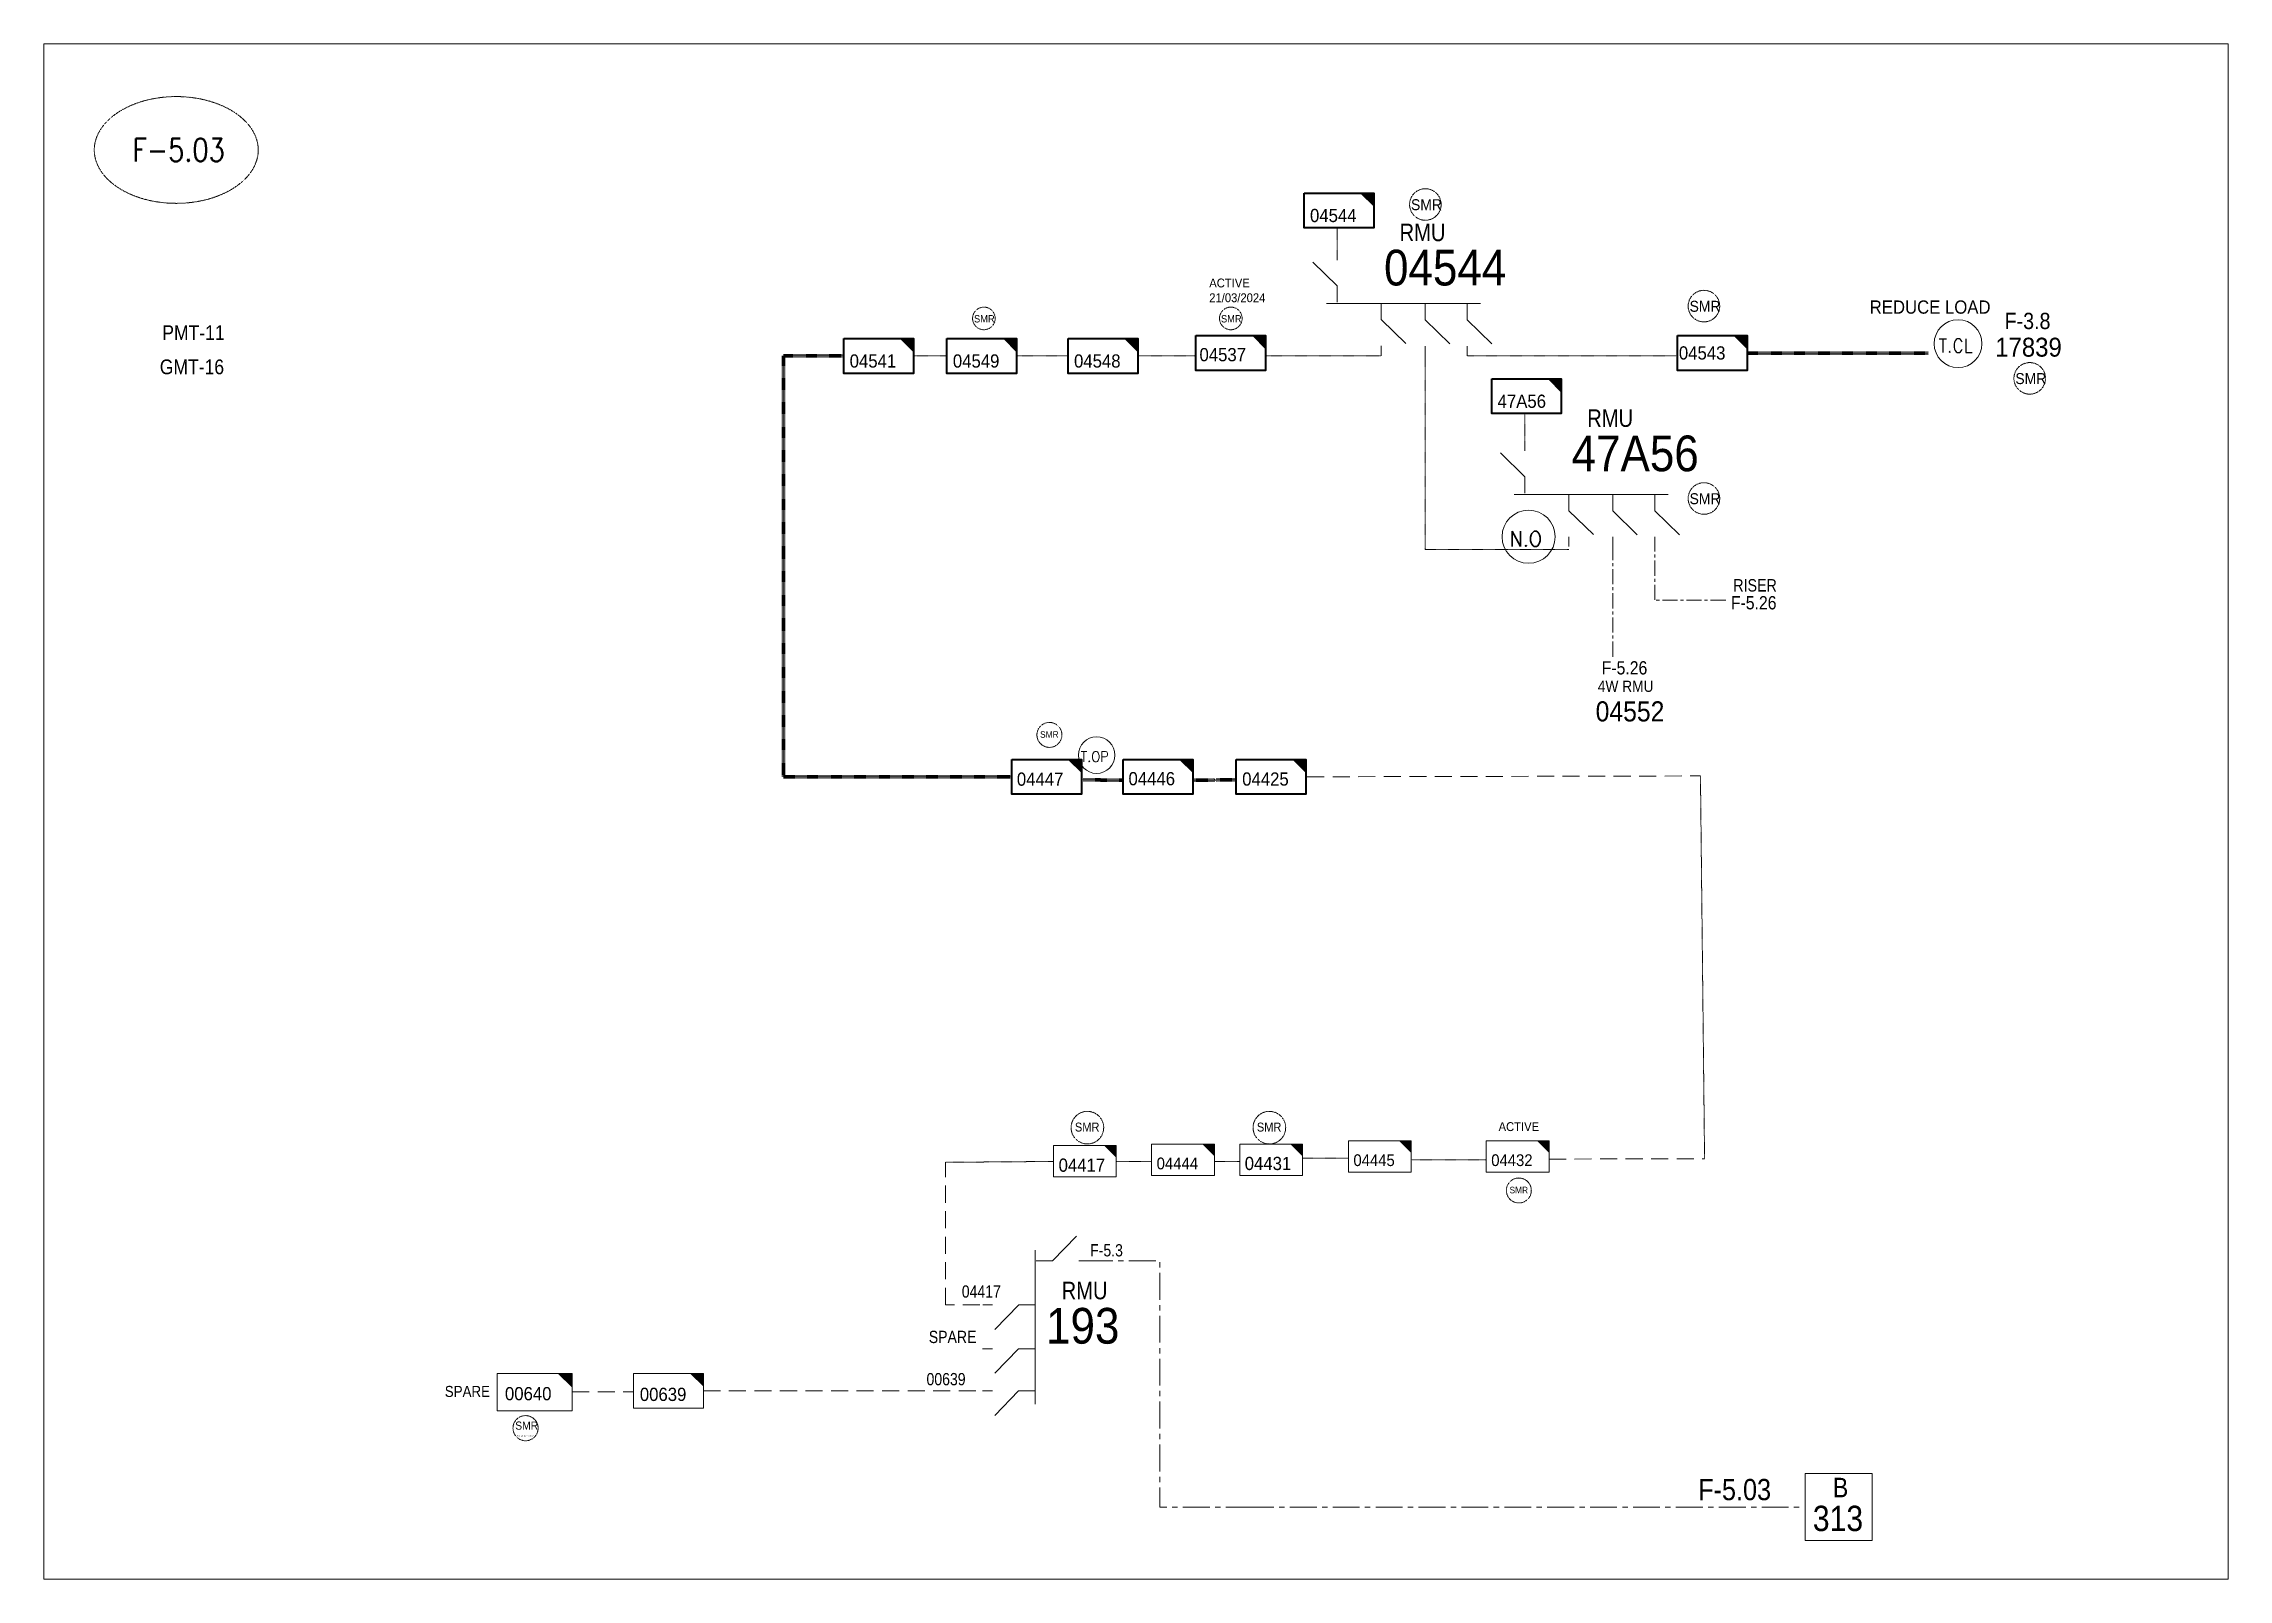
# Model space of a CAD drawing. Header units: metres. Extents: x 65984 to 144644, y -19036 to 23726.
# Drawn here: x 102976 to 103856, y 13297 to 13916 of the extents above; entities that cross this region are included whole.
import ezdxf
from ezdxf.enums import TextEntityAlignment as Align

# ---------------------------------------------------------------- set-up
doc = ezdxf.new("R2010")
doc.units = ezdxf.units.M
doc.header["$MEASUREMENT"] = 0
for name, pattern in [('( Center )', [2, 1.25, -0.25, 0.25, -0.25]), ('DGN Style 3', [0.013877, 0, -0.013877]), ('HIDDEN2', [2381.25, 1587.5, -793.75])]:
    doc.linetypes.add(name, pattern=pattern)
doc.layers.get('0').update_dxf_attribs({"color": 95, "lineweight": 40})
for name, color, linetype, lineweight in [('d_eos', 111, 'Continuous', 40), ('d_eos no', 121, 'Continuous', 40), ('d_switch', 95, 'Continuous', 40), ('d_tf no', 6, 'Continuous', 40), ('d_ug cable', 95, 'Continuous', 40), ('FDR  1  05', 172, 'Continuous', 40), ('FDR  1  16', 234, 'Continuous', 40), ('fedr no', 95, 'Continuous', 40), ('GRID STATION 01', 7, 'Continuous', 40), ('Level 37', 7, 'Continuous', 0), ('O H MAIN FEEDER', 4, 'Continuous', 100), ('SW N O', 114, 'Continuous', 30)]:
    doc.layers.add(name, color=color, linetype=linetype, lineweight=lineweight)
doc.styles.add('NASKHF', font='naskhf.shx', dxfattribs={"height": 8})
doc.styles.add('Style-Arial', font='arial.ttf')
doc.styles.add('Style-ENGINEERING', font='ENGINEERING.shx')
doc.styles.add('Style-msdefault', font='msdefault.shx')
doc.styles.add('Style-STANDARD', font='STANDARD.shx')

msp = doc.modelspace()

# ---------------------------------------------------------------- texts
at = {"layer": 'd_eos no', "color": 2, "linetype": 'Continuous', "lineweight": 13, "style": 'Style-Arial', "width": 0.88}
for s, p in [('04544', (103515.66, 13832.88)), ('47A56', (103591.23, 13758.06))]:
    msp.add_text(s, height=14.4, dxfattribs=at).set_placement(p, align=Align.TOP_LEFT)
at = {"layer": 'd_eos no', "color": 7, "linetype": 'Continuous', "lineweight": 13, "ltscale": 0.9, "style": 'Style-Arial', "width": 0.88}
msp.add_text('4W RMU', height=4.5, dxfattribs=at).set_placement((103601.76, 13659.31), align=Align.TOP_LEFT)
at = {"layer": 'd_eos no', "color": 7, "linetype": 'Continuous', "lineweight": 140, "ltscale": 0.9, "style": 'Style-Arial', "width": 0.88}
msp.add_text('04552', height=8.1, dxfattribs=at).set_placement((103600.89, 13651), align=Align.TOP_LEFT)
at = {"layer": 'd_eos no', "color": 7, "linetype": 'Continuous', "lineweight": 13, "style": 'Style-Arial', "width": 0.88}
msp.add_text('193', height=14.4, dxfattribs=at).set_placement((103379.53, 13406.68), align=Align.TOP_LEFT)
at = {"layer": 'd_switch', "color": 55, "linetype": 'Continuous', "lineweight": 13, "style": 'Style-msdefault', "width": 0.9}
msp.add_text('F-3.8', height=6.579, dxfattribs=at).set_placement((103765.61, 13807.49), align=Align.TOP_LEFT)
at = {"layer": 'd_switch', "color": 30, "linetype": 'Continuous', "lineweight": 30, "ltscale": 1.272404, "style": 'Style-ENGINEERING', "width": 0.857143}
msp.add_text('RISER', height=5.003, dxfattribs=at).set_placement((103656.34, 13700.23), align=Align.TOP_LEFT)
at = {"layer": 'd_switch', "color": 51, "linetype": 'Continuous', "lineweight": 13, "style": 'Style-ENGINEERING', "width": 0.857143}
for s, p in [('F-5.3', (103397.27, 13432.36)), ('04417', (103345.58, 13415.76)), ('SPARE', (103332.29, 13397.47)), ('00639', (103331.37, 13380.46))]:
    msp.add_text(s, height=4.939, rotation=0.00037, dxfattribs=at).set_placement(p, align=Align.TOP_LEFT)
at = {"layer": 'd_switch', "color": 2, "linetype": 'Continuous', "lineweight": 13, "insert": (103137.34, 13375.27), "char_height": 4.4621, "attachment_point": 1, "style": 'NASKHF'}
msp.add_mtext('\\Fmsdefault;\\H1x;\\W0.9;SPARE', dxfattribs=at)
at = {"layer": 'd_tf no', "color": 1, "linetype": 'Continuous', "lineweight": 40, "style": 'Style-msdefault', "width": 0.945946}
for s, height, p in [('SMR', 4.419, (103526.53, 13853.24)), ('SMR', 2.953, (103350.51, 13806.55)), ('SMR', 2.953, (103449.98, 13806.55)), ('SMR', 4.419, (103638.74, 13812.31)), ('REDUCE LOAD', 5.328, (103711.27, 13812.46)), ('04541', 5.328, (103300.42, 13790.74)), ('04548', 5.328, (103390.79, 13790.74)), ('SMR', 4.419, (103769.96, 13783.2)), ('SMR', 4.419, (103638.74, 13734.82)), ('SMR', 2.658, (103377.12, 13638.97)), ('04446', 5.328, (103412.73, 13622.51)), ('04425', 5.328, (103458.53, 13622.37)), ('SMR', 2.658, (103566.21, 13455.48)), ('SMR', 3.281, (103165.71, 13360.92))]:
    msp.add_text(s, height=height, dxfattribs=at).set_placement(p, align=Align.TOP_LEFT)
at = {"layer": 'd_tf no', "color": 2, "linetype": 'Continuous', "lineweight": 40, "style": 'Style-msdefault', "width": 0.945946}
for s, p in [('04544', (103485.84, 13849.35)), ('04549', (103341.99, 13790.74)), ('47A56', (103561.41, 13774.53)), ('04447', (103367.76, 13622.31))]:
    msp.add_text(s, height=5.328, dxfattribs=at).set_placement(p, align=Align.TOP_LEFT)
at = {"layer": 'd_tf no', "color": 2, "linetype": 'Continuous', "lineweight": 13, "style": 'Style-msdefault', "width": 0.945946}
for s, height, p in [('17839', 7.625, (103761.83, 13797.45)), ('04543', 5.328, (103634.42, 13793.99)), ('04417', 5.328, (103384.58, 13466.85)), ('04431', 5.328, (103459.54, 13467.53)), ('04432', 4.731, (103558.84, 13468.55))]:
    msp.add_text(s, height=height, dxfattribs=at).set_placement(p, align=Align.TOP_LEFT)
at = {"layer": 'd_tf no', "color": 121, "linetype": 'Continuous', "lineweight": 13, "style": 'Style-msdefault', "width": 0.945946}
for s, p in [('04537', (103441.32, 13793.29)), ('00640', (103161.57, 13374.81))]:
    msp.add_text(s, height=5.328, dxfattribs=at).set_placement(p, align=Align.TOP_LEFT)
at = {"layer": 'd_tf no', "color": 1, "linetype": 'Continuous', "lineweight": 13, "style": 'Style-msdefault', "width": 0.945946}
for s, height, p in [('04444', 4.751, (103424.05, 13467.24)), ('04445', 4.731, (103503.33, 13468.55)), ('00639', 5.328, (103215.9, 13374.52))]:
    msp.add_text(s, height=height, dxfattribs=at).set_placement(p, align=Align.TOP_LEFT)
at = {"layer": 'd_tf no', "color": 121, "linetype": 'Continuous', "lineweight": 40, "char_height": 3.5712, "attachment_point": 1, "style": 'NASKHF'}
for s, insert in [('\\Fmsdefault;\\H1x;\\W0.945946;ACTIVE\\P21/03/2024', (103445.26, 13821.28)), ('\\Fmsdefault;\\H1x;\\W0.945946;ACTIVE\\P', (103561.8, 13481.48))]:
    msp.add_mtext(s, dxfattribs=dict(at, insert=insert))
at = {"layer": 'd_tf no', "color": 2, "lineweight": 13, "char_height": 3.5954, "attachment_point": 1, "style": 'NASKHF'}
for insert in [(103391.14, 13481.32), (103464.43, 13481.32)]:
    msp.add_mtext('\\Fmsdefault;\\H1x;\\W0.925;SMR\\P', dxfattribs=dict(at, insert=insert))
at = {"layer": 'd_tf no', "color": 7, "linetype": 'Continuous', "lineweight": 40, "true_color": 0xffffff, "insert": (103166.28, 13355.39), "char_height": 0.6029, "width": 33.5412, "attachment_point": 1, "style": 'NASKHF'}
msp.add_mtext('\\fCalibri|b0|i0|c178178|p39;ACTIVE 02.10.2023\\P', dxfattribs=at)
at = {"layer": 'fedr no', "color": 6, "linetype": 'Continuous', "lineweight": 13, "style": 'Style-STANDARD', "width": 0.909091}
msp.add_text('F-5.03', height=9.19, dxfattribs=at).set_placement((103030.13, 13873.07), align=Align.MIDDLE_CENTER)
at = {"layer": 'GRID STATION 01', "linetype": 'Continuous', "lineweight": 13, "style": 'Style-msdefault', "width": 0.888889}
for s, height, p in [('PMT-11', 5.94, (103023.55, 13802.45)), ('GMT-16', 5.94, (103022.54, 13788.68)), ('F-5.26', 5.346, (103655.36, 13693.38)), ('F-5.26', 5.346, (103603.33, 13667.16)), ('F-5.03', 8.554, (103642.17, 13337.79))]:
    msp.add_text(s, height=height, dxfattribs=at).set_placement(p, align=Align.TOP_LEFT)
at = {"layer": 'GRID STATION 01', "color": 1, "linetype": 'Continuous', "lineweight": 13, "style": 'Style-msdefault', "width": 0.888889}
for s, height, p in [('B', 7.85, (103696.43, 13338.26)), ('313', 10.21, (103688.37, 13327.01))]:
    msp.add_text(s, height=height, dxfattribs=at).set_placement(p, align=Align.TOP_LEFT)
at = {"layer": 'Level 37', "color": 2, "linetype": 'Continuous', "lineweight": 13, "char_height": 7.056, "width": 56.4077, "attachment_point": 3, "rotation": 0.00037, "style": 'NASKHF'}
for insert in [(103540.4, 13843.4), (103615.97, 13768.59)]:
    msp.add_mtext('^I\\Fmsdefault;\\H1x;\\W0.86;RMU', dxfattribs=dict(at, insert=insert))
at = {"layer": 'Level 37', "color": 7, "linetype": 'Continuous', "lineweight": 13, "insert": (103404.28, 13417.21), "char_height": 7.056, "width": 56.4077, "attachment_point": 3, "rotation": 0.00037, "style": 'NASKHF'}
msp.add_mtext('^I\\Fmsdefault;\\H1x;\\W0.86;RMU', dxfattribs=at)

# ---------------------------------------------------------------- blocks, each defined once
blk = doc.blocks.new('TF_8')
at = {"color": 0, "linetype": 'ByBlock', "lineweight": -2}
blk.add_line((6.3, 4.95), (9.9, 1.35), dxfattribs=at)
blk.add_3dface([(-10.1, 4.95), (9.9, 4.95), (9.9, -5.05), (-10.1, -5.05)], dxfattribs=at)
blk = doc.blocks.new('exist.us-1000kva')
at = {"color": 0, "linetype": 'ByBlock', "lineweight": -2, "flags": 128}
blk.add_lwpolyline([(40, 12.9), (32.8, 20), (40, 20)], close=True, dxfattribs=at)
at = {"color": 0, "linetype": 'ByBlock', "lineweight": -2, "extrusion": (0, 0, -1)}
blk.add_solid([(-40, 12.9), (-32.8, 20), (-40, 20)], dxfattribs=at)
at = {"color": 0, "linetype": 'ByBlock', "lineweight": -2, "xscale": 2, "yscale": 2}
blk.add_blockref('TF_8', (20.2, 10.1), dxfattribs=at)
blk = doc.blocks.new('*U3944')
at = {"layer": 'd_eos', "color": 2, "linetype": 'Continuous', "lineweight": 13, "ltscale": 0.900827}
for p, q in [((6.88, 26.17), (16.47, 36.05)), ((-0.21, 30.49), (-0.21, -31.58)), ((0.32, 26.17), (6.88, 26.17)), ((17.38, 26.17), (21.37, 26.17)), ((-17.27, 8.43), (-21.26, 8.43)), ((-6.77, 8.42), (-16.36, -1.46)), ((-0.21, 8.43), (-6.77, 8.43)), ((-17.35, -9.24), (-21.34, -9.24)), ((-6.85, -9.24), (-16.44, -19.12)), ((-0.29, -9.24), (-6.85, -9.24)), ((-17.35, -26.21), (-21.34, -26.21)), ((-6.85, -26.21), (-16.44, -36.1)), ((-0.29, -26.21), (-6.85, -26.21))]:
    blk.add_line(p, q, dxfattribs=at)
blk = doc.blocks.new('*U3945')
at = {"layer": 'd_eos', "color": 2, "linetype": 'Continuous', "lineweight": 13, "ltscale": 0.900827}
for p, q in [((6.88, 26.17), (16.47, 36.05)), ((-0.21, 30.49), (-0.21, -31.58)), ((0.32, 26.17), (6.88, 26.17)), ((17.38, 26.17), (21.37, 26.17)), ((-17.27, 8.43), (-21.26, 8.43)), ((-6.77, 8.42), (-16.36, -1.46)), ((-0.21, 8.43), (-6.77, 8.43)), ((-17.35, -9.24), (-21.34, -9.24)), ((-6.85, -9.24), (-16.44, -19.12)), ((-0.29, -9.24), (-6.85, -9.24)), ((-17.35, -26.21), (-21.34, -26.21)), ((-6.85, -26.21), (-16.44, -36.1)), ((-0.29, -26.21), (-6.85, -26.21))]:
    blk.add_line(p, q, dxfattribs=at)
blk = doc.blocks.new('*U4046')
at = {"layer": 'SW N O', "color": 3, "lineweight": 13, "ltscale": 0.426762}
blk.add_circle((0, 0), 16.8, dxfattribs=at)
at = {"layer": 'SW N O', "color": 3, "lineweight": 13, "insert": (1.7, 1.4), "char_height": 9.6, "attachment_point": 5, "rotation": 180, "line_spacing_factor": 0.6, "style": 'Style-STANDARD'}
blk.add_mtext('N.O', dxfattribs=at)
blk = doc.blocks.new('*U4297')
at = {"layer": 'SW N O', "color": 1, "lineweight": 13, "ltscale": 0.426762}
blk.add_circle((0, 0), 16.8, dxfattribs=at)
at = {"layer": 'SW N O', "color": 1, "lineweight": 13, "insert": (1.7, 1.4), "char_height": 9.6, "attachment_point": 5, "rotation": 180, "line_spacing_factor": 0.6, "style": 'Style-STANDARD'}
blk.add_mtext('T.CL', dxfattribs=at)
blk = doc.blocks.new('*U4390')
at = {"layer": 'SW N O', "color": 5, "lineweight": 13, "ltscale": 0.426762}
blk.add_circle((0, 0), 16.8, dxfattribs=at)
at = {"layer": 'SW N O', "color": 5, "lineweight": 13, "insert": (1.7, 1.4), "char_height": 9.6, "attachment_point": 5, "rotation": 180, "line_spacing_factor": 0.6, "style": 'Style-STANDARD'}
blk.add_mtext('T.OP', dxfattribs=at)

# ---------------------------------------------------------------- linework, layer by layer
at = {"layer": 'd_eos', "color": 7, "linetype": 'Continuous', "lineweight": 13, "ltscale": 0.900827}
for p, q in [((103375.08, 13429.99), (103375.08, 13367.92)), ((103382.16, 13425.67), (103391.75, 13435.55)), ((103375.6, 13425.67), (103382.16, 13425.67)), ((103392.66, 13425.67), (103396.65, 13425.67)), ((103358.01, 13407.92), (103354.02, 13407.92)), ((103368.52, 13407.92), (103358.92, 13398.04)), ((103375.08, 13407.92), (103368.52, 13407.92)), ((103357.93, 13390.26), (103353.94, 13390.26)), ((103368.43, 13390.26), (103358.84, 13380.37)), ((103375, 13390.26), (103368.43, 13390.26)), ((103357.93, 13373.29), (103353.94, 13373.28)), ((103368.43, 13373.28), (103358.84, 13363.4)), ((103375, 13373.29), (103368.43, 13373.29))]:
    msp.add_line(p, q, dxfattribs=at)
at = {"layer": 'd_ug cable', "color": 2, "linetype": 'DGN Style 3', "lineweight": 13}
for p, q in [((103496.82, 13828.74), (103496.82, 13841.69)), ((103572.39, 13753.93), (103572.39, 13766.87))]:
    msp.add_line(p, q, dxfattribs=at)
at = {"layer": 'd_ug cable', "color": 1, "linetype": 'DGN Style 3', "lineweight": 100}
for p, q in [((103273.76, 13620.59), (103273.76, 13790.09)), ((103273.76, 13790.09), (103298.02, 13790.09)), ((103661.92, 13791.29), (103734.9, 13791.29)), ((103365.73, 13620.59), (103273.76, 13620.59)), ((103410.6, 13619.19), (103393.78, 13619.41)), ((103456.15, 13619.42), (103438.65, 13619.19))]:
    msp.add_line(p, q, dxfattribs=at)
at = {"layer": 'd_ug cable', "color": 1, "linetype": 'DGN Style 3', "lineweight": 13}
for p, q in [((103326.07, 13790.09), (103339.59, 13790.09)), ((103367.63, 13790.09), (103388.39, 13790.09)), ((103532.22, 13790.02), (103532.22, 13712.1)), ((103532.22, 13712.1), (103590.13, 13712.1)), ((103382.47, 13465.67), (103338.99, 13465.33)), ((103422.03, 13465.67), (103407.77, 13465.62)), ((103457.53, 13465.67), (103447.33, 13465.63)), ((103501.31, 13466.99), (103482.79, 13466.99)), ((103526.61, 13466.38), (103556.83, 13466.38))]:
    msp.add_line(p, q, dxfattribs=at)
at = {"layer": 'd_ug cable', "color": 1, "linetype": 'DGN Style 3', "lineweight": 13, "flags": 128}
for points in [[(103439.89, 13790.12), (103416.44, 13790.09)], [(103514.56, 13790.15), (103467.94, 13790.1)], [(103633.56, 13790.12), (103549.2, 13790.11)], [(103644.77, 13466.74), (103643.11, 13620.94), (103643.11, 13620.94), (103643.11, 13620.94)]]:
    msp.add_lwpolyline(points, dxfattribs=at)
at = {"layer": 'd_ug cable', "color": 1, "linetype": 'HIDDEN2', "lineweight": 13, "ltscale": 0.00432}
for points in [[(103484.7, 13620.6), (103643.11, 13620.94)], [(103352.89, 13407.92), (103338.99, 13407.92), (103338.99, 13465.33)], [(103582.12, 13466.63), (103644.77, 13466.74)], [(103188.63, 13372.89), (103213.4, 13372.89)], [(103241.49, 13373.28), (103353.94, 13373.28)]]:
    msp.add_lwpolyline(points, dxfattribs=at)
at = {"layer": 'd_ug cable', "color": 2, "linetype": 'DGN Style 3', "lineweight": 13}
for centre, radius in [((103532.3, 13851.11), 6.36), ((103644.51, 13810.18), 6.36), ((103354.48, 13805.22), 4.56), ((103453.95, 13805.22), 4.56), ((103775.73, 13781.07), 6.36), ((103644.51, 13732.69), 6.36), ((103380.87, 13637.47), 5.03), ((103569.96, 13453.98), 5.03), ((103169.87, 13358.24), 5.07)]:
    msp.add_circle(centre, radius, dxfattribs=at)
at = {"layer": 'd_ug cable', "color": 1, "linetype": 'DGN Style 3', "lineweight": 13}
for centre in [(103396.17, 13479.28), (103469.47, 13479.28)]:
    msp.add_circle(centre, 6.57, dxfattribs=at)
at = {"layer": 'FDR  1  16', "color": 135, "linetype": '( Center )', "lineweight": 13, "ltscale": 4.86, "flags": 128}
for points in [[(103607.77, 13668.98), (103607.82, 13717.05)], [(103624.76, 13691.87), (103624.79, 13716.93)], [(103653.28, 13691.71), (103624.99, 13691.74)]]:
    msp.add_lwpolyline(points, dxfattribs=at)
at = {"layer": 'FDR  1  16', "color": 1, "linetype": '( Center )', "lineweight": 13, "ltscale": 8.64, "flags": 128}
for points in [[(103395.64, 13425.67), (103425.3, 13425.67), (103425.3, 13326.46), (103465.22, 13326.46)], [(103460.45, 13326.46), (103685.29, 13326.46)]]:
    msp.add_lwpolyline(points, dxfattribs=at)
at = {"layer": 'fedr no', "color": 82, "linetype": 'DGN Style 3', "lineweight": 13, "true_color": 0x1dc70e}
msp.add_ellipse((103029.17, 13873.07), major_axis=(33.02, 0), ratio=0.651175, dxfattribs=at)
at = {"layer": 'GRID STATION 01', "color": 1, "lineweight": 13, "ltscale": 0.379284, "flags": 128}
msp.add_lwpolyline([(103712.27, 13312.97), (103712.27, 13339.95), (103685.29, 13339.95), (103685.29, 13312.97)], close=True, dxfattribs=at)
at = {"layer": 'O H MAIN FEEDER', "color": 140, "linetype": 'Continuous', "lineweight": 13, "flags": 128}
msp.add_lwpolyline([(102975.78, 13915.87), (103855.72, 13915.87), (103855.72, 13297.37), (102975.78, 13297.37)], close=True, dxfattribs=at)

# ---------------------------------------------------------------- block references
at = {"layer": 'd_eos', "color": 2, "linetype": 'Continuous', "lineweight": 13, "ltscale": 0.900827, "rotation": 90}
for name, p in [('*U3944', (103522.99, 13811.46)), ('*U3945', (103598.56, 13734.55))]:
    msp.add_blockref(name, p, dxfattribs=at)
at = {"layer": 'FDR  1  05', "color": 2, "linetype": 'Continuous', "lineweight": 40, "xscale": 0.7011741030570255, "yscale": 0.7011741030570255, "zscale": 0.6145376639854626, "rotation": 359.9999999999999}
for p in [(103483.44, 13841.69), (103439.89, 13784.28), (103633.87, 13784.28), (103339.59, 13783.08), (103559.01, 13766.87), (103365.73, 13613.58)]:
    msp.add_blockref('exist.us-1000kva', p, dxfattribs=at)
at = {"layer": 'FDR  1  05', "color": 1, "linetype": 'Continuous', "lineweight": 40, "xscale": 0.7011741030570255, "yscale": 0.7011741030570255, "zscale": 0.6145376639854626, "rotation": 359.9999999999999}
for p in [(103298.02, 13783.08), (103388.39, 13783.08), (103410.6, 13613.58), (103456.15, 13613.58)]:
    msp.add_blockref('exist.us-1000kva', p, dxfattribs=at)
at = {"layer": 'FDR  1  05', "color": 2, "linetype": 'Continuous', "lineweight": 13, "rotation": 359.9999999999999}
for p, xscale, yscale, zscale in [((103382.47, 13459.44), 0.6322962665705404, 0.6322962665705404, 0.6145376639854626), ((103457.53, 13460.03), 0.6322962665705404, 0.6322962665705404, 0.6145376639854626), ((103556.83, 13461.35), 0.6322962665705404, 0.6322962665705404, 0.6145376639854626), ((103158.38, 13365.17), 0.7562434950394675, 0.7562434950394675, 0.5785750117015752)]:
    msp.add_blockref('exist.us-1000kva', p, dxfattribs=dict(at, xscale=xscale, yscale=yscale, zscale=zscale))
at = {"layer": 'FDR  1  05', "color": 1, "linetype": 'Continuous', "lineweight": 13, "rotation": 359.9999999999999}
for p, xscale, yscale, zscale in [((103422.03, 13460.03), 0.6322962665705404, 0.6322962665705404, 0.6145376639854626), ((103501.31, 13461.35), 0.6322962665705404, 0.6322962665705404, 0.6145376639854626), ((103213.4, 13366.26), 0.7023385790313597, 0.7023385790313597, 0.5785750117015752)]:
    msp.add_blockref('exist.us-1000kva', p, dxfattribs=dict(at, xscale=xscale, yscale=yscale, zscale=zscale))
at = {"layer": 'SW N O', "color": 1, "lineweight": 13, "xscale": 0.5728832799688545, "yscale": 0.5728832799688545, "zscale": 0.5728832799688545, "rotation": 179.999656423986}
msp.add_blockref('*U4297', (103746.86, 13795.05), dxfattribs=at)
at = {"layer": 'SW N O', "color": 3, "lineweight": 13, "xscale": 0.6365369777431716, "yscale": 0.6365369777431716, "zscale": 0.6365369777431716, "rotation": 179.999656423986}
msp.add_blockref('*U4046', (103573.89, 13717.31), dxfattribs=at)
at = {"layer": 'SW N O', "color": 5, "lineweight": 13, "xscale": 0.4377563006302131, "yscale": 0.4377563006302131, "zscale": 0.4377563006302131, "rotation": 179.999656423986}
msp.add_blockref('*U4390', (103399.89, 13629.33), dxfattribs=at)

msp.set_redraw_order([(e.dxf.handle, doc.entitydb.next_handle()) for e in msp.query("TEXT MTEXT ATTDEF DIMENSION ARC_DIMENSION")])  # texts and dimensions are drawn at this point

doc.saveas('drawing.dxf')
